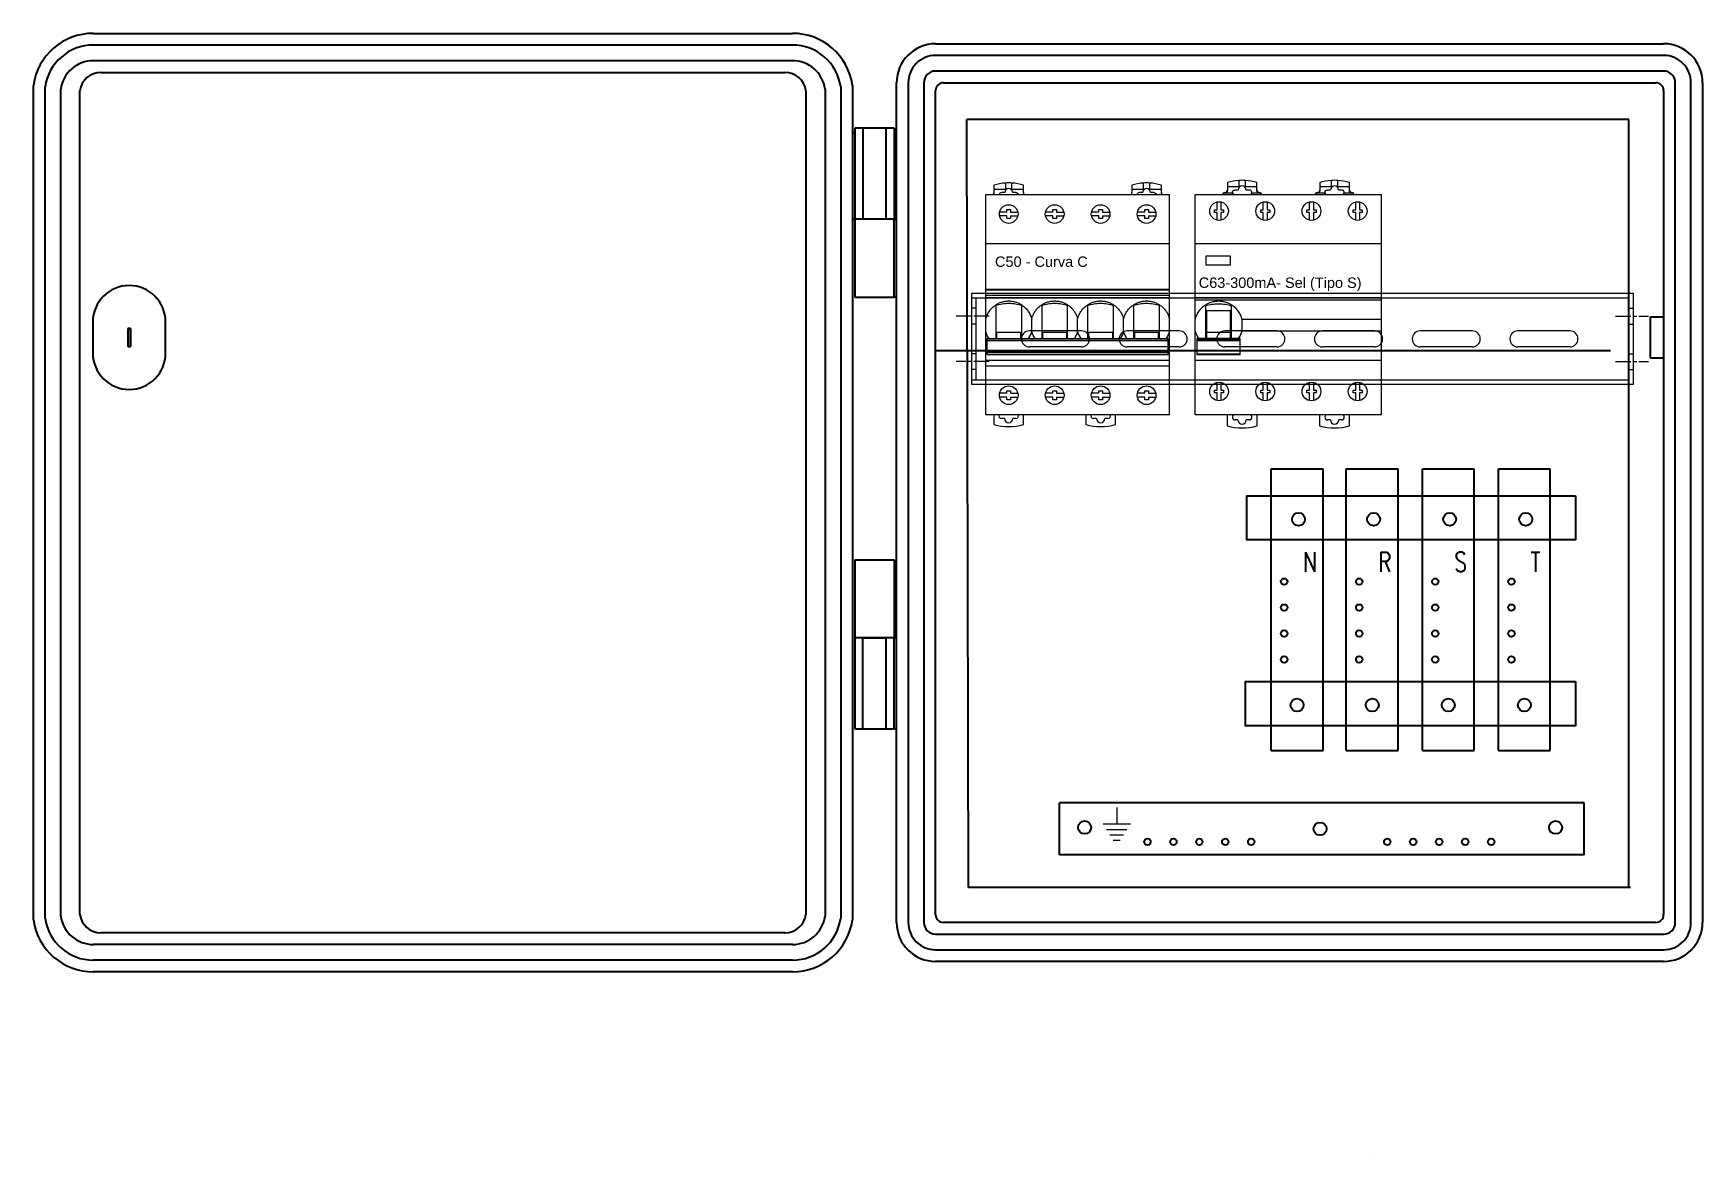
# Model space of a CAD drawing. Header units: millimetres. Extents: x 8199 to 54578, y -26210 to 18307.
# Drawn here: x 44685 to 45328, y -14954 to -14521 of the extents above; entities that cross this region are included whole.
import ezdxf

# ---------------------------------------------------------------- set-up
doc = ezdxf.new("R2010")
doc.units = ezdxf.units.MM
doc.header["$MEASUREMENT"] = 0
doc.linetypes.add('AM_ISO08W050x2', pattern=[9, 6, -0.75, 1.5, -0.75])
doc.linetypes.add('HIDDEN', pattern=[0.375, 0.25, -0.125])
for name, color, linetype, lineweight in [('Centros', 253, 'AM_ISO08W050x2', 15), ('ELECT-FUERZA-MOTRIZ', 170, 'Continuous', 20), ('Ocultas', 252, 'HIDDEN', 15), ('Perfil C1', 50, 'Continuous', 15), ('TEXTO', 1, 'Continuous', 30)]:
    doc.layers.add(name, color=color, linetype=linetype, lineweight=lineweight)
for name, color, linetype in [('DIBUJO', 4, 'Continuous'), ('ELECT - UNIFILAR - CONDUCTOR', 150, 'Continuous'), ('PDF_0', 7, 'Continuous')]:
    doc.layers.add(name, color=color, linetype=linetype)
doc.styles.add('Annotative', font='arial.ttf')
doc.styles.add('ROMANS', font='simplex.shx')

msp = doc.modelspace()

# ---------------------------------------------------------------- texts
at = {"layer": 'TEXTO', "color": 3, "linetype": 'Continuous', "style": 'ROMANS', "width": 0.75}
for s, p in [('N', (45174.03333, -14728.2145)), ('R', (45202.96872, -14728.2145)), ('S', (45232.27024, -14728.2145)), ('T', (45261.57159, -14728.2145))]:
    msp.add_text(s, height=7.5, dxfattribs=at).set_placement(p)

# ---------------------------------------------------------------- blocks, each defined once
blk = doc.blocks.new('A$C41F979FE')
at = {"layer": 'Centros'}
for p, q in [((12.78, 26.25), (0, 26.25)), ((253.95, 26.25), (266.73, 26.25)), ((12.78, 8.75), (0, 8.75)), ((253.95, 8.75), (266.73, 8.75))]:
    blk.add_line(p, q, dxfattribs=at)
at = {"layer": 'Ocultas'}
for p, q in [((259.12, 33.25), (5.87, 33.25)), ((7.62, 33.25), (7.62, 1.75)), ((259.12, 1.75), (259.12, 33.25)), ((7.62, 29.31), (5.87, 29.31)), ((259.12, 29.31), (260.87, 29.31)), ((7.62, 23.19), (5.87, 23.19)), ((259.12, 23.19), (260.87, 23.19)), ((7.62, 11.81), (5.87, 11.81)), ((259.12, 11.81), (260.87, 11.81)), ((7.62, 5.69), (5.87, 5.69)), ((5.87, 1.75), (259.12, 1.75)), ((259.12, 5.69), (260.87, 5.69))]:
    blk.add_line(p, q, dxfattribs=at)
at = {"layer": 'Perfil C1'}
for p, q in [((260.87, 35), (5.87, 35)), ((5.87, 35), (5.87, 0)), ((260.87, 0), (260.87, 35)), ((48.35, 20.56), (28.23, 20.56)), ((85.98, 20.56), (65.85, 20.56)), ((123.6, 20.56), (103.48, 20.56)), ((161.23, 20.56), (141.1, 20.56)), ((198.85, 20.56), (178.73, 20.56)), ((236.48, 20.56), (216.35, 20.56)), ((48.35, 14.44), (28.23, 14.44)), ((85.98, 14.44), (65.85, 14.44)), ((123.6, 14.44), (103.48, 14.44)), ((161.23, 14.44), (141.1, 14.44)), ((198.85, 14.44), (178.73, 14.44)), ((236.48, 14.44), (216.35, 14.44)), ((5.87, 0), (260.87, 0))]:
    blk.add_line(p, q, dxfattribs=at)
for centre, start, end in [((28.23, 17.5), 90, 270), ((48.35, 17.5), 270, 90), ((65.85, 17.5), 90, 270), ((85.98, 17.5), 270, 90), ((103.48, 17.5), 90, 270), ((123.6, 17.5), 270, 90), ((141.1, 17.5), 90, 270), ((161.23, 17.5), 270, 90), ((178.73, 17.5), 90, 270), ((198.85, 17.5), 270, 90), ((216.35, 17.5), 90, 270), ((236.48, 17.5), 270, 90)]:
    blk.add_arc(centre, 3.06, start, end, dxfattribs=at)
blk = doc.blocks.new('Puesta a tierra')
for p, q in [((0, 0), (0, -120)), ((-100, -120), (100, -120)), ((-75, -160), (75, -160)), ((-50, -200), (50, -200)), ((-25, -240), (25, -240))]:
    blk.add_line(p, q)
blk = doc.blocks.new('Termica 4P')
at = {"layer": 'ELECT-FUERZA-MOTRIZ', "color": 7, "linetype": 'Continuous'}
for p, q in [((0, -84.8), (0, 0)), ((0, 0), (70.8, 0)), ((3.15, 3.64), (3.15, 2)), ((3.15, 2), (3.15, 0.57)), ((7.6, 2), (3.15, 2)), ((7.3, 0.77), (6.1, 0.77)), ((7.6, 4.46), (7.6, 2)), ((10.1, 2), (10.1, 4.46)), ((14.55, 2), (10.1, 2)), ((11.6, 0.77), (10.4, 0.77)), ((14.55, 2), (14.55, 3.65)), ((14.55, 0.57), (14.55, 2)), ((56.25, 3.64), (56.25, 2)), ((56.25, 2), (56.25, 0.57)), ((60.7, 2), (56.25, 2)), ((60.4, 0.77), (59.2, 0.77)), ((60.7, 4.46), (60.7, 2)), ((63.2, 2), (63.2, 4.46)), ((67.65, 2), (63.2, 2)), ((64.7, 0.77), (63.5, 0.77)), ((67.65, 2), (67.65, 3.65)), ((67.65, 0.57), (67.65, 2)), ((70.8, -84.8), (70.8, 0)), ((8.15, -6.73), (8.15, -5.73)), ((8.15, -5.73), (9.55, -5.73)), ((9.55, -5.73), (9.55, -6.73)), ((25.85, -6.73), (25.85, -5.73)), ((25.85, -5.73), (27.25, -5.73)), ((27.25, -5.73), (27.25, -6.73)), ((43.55, -6.73), (43.55, -5.73)), ((43.55, -5.73), (44.95, -5.73)), ((44.95, -5.73), (44.95, -6.73)), ((61.25, -6.73), (61.25, -5.73)), ((61.25, -5.73), (62.65, -5.73)), ((62.65, -5.73), (62.65, -6.73)), ((8.15, -6.73), (5.33, -6.73)), ((8.15, -8.23), (5.33, -8.23)), ((8.15, -9.23), (8.15, -8.23)), ((9.55, -9.23), (8.15, -9.23)), ((9.55, -6.73), (12.37, -6.73)), ((9.55, -8.23), (9.55, -9.23)), ((9.55, -8.23), (12.37, -8.23)), ((25.85, -6.73), (23.03, -6.73)), ((25.85, -8.23), (23.03, -8.23)), ((25.85, -9.23), (25.85, -8.23)), ((27.25, -9.23), (25.85, -9.23)), ((27.25, -6.73), (30.07, -6.73)), ((27.25, -8.23), (27.25, -9.23)), ((27.25, -8.23), (30.07, -8.23)), ((43.55, -6.73), (40.73, -6.73)), ((43.55, -8.23), (40.73, -8.23)), ((43.55, -9.23), (43.55, -8.23)), ((44.95, -9.23), (43.55, -9.23)), ((44.95, -6.73), (47.77, -6.73)), ((44.95, -8.23), (44.95, -9.23)), ((44.95, -8.23), (47.77, -8.23)), ((61.25, -6.73), (58.43, -6.73)), ((61.25, -8.23), (58.43, -8.23)), ((61.25, -9.23), (61.25, -8.23)), ((62.65, -9.23), (61.25, -9.23)), ((62.65, -6.73), (65.47, -6.73)), ((62.65, -8.23), (62.65, -9.23)), ((62.65, -8.23), (65.47, -8.23)), ((0, -18.9), (70.8, -18.9)), ((0, -36.4), (70.8, -36.4)), ((70.8, -36.8), (0, -36.8)), ((70.8, -38.9), (0, -38.9)), ((0, -39.7), (70.8, -39.7)), ((3.85, -42.76), (3.85, -55.38)), ((13.85, -55.38), (13.85, -42.76)), ((21.55, -42.76), (21.55, -55.38)), ((31.55, -55.38), (31.55, -42.76)), ((39.25, -42.76), (39.25, -55.38)), ((49.25, -55.66), (49.25, -42.76)), ((56.95, -42.76), (56.95, -55.38)), ((66.95, -55.66), (66.95, -42.76)), ((17.7, -52.82), (17.7, -47.82)), ((35.4, -52.82), (35.4, -47.82)), ((53.1, -52.82), (53.1, -47.82)), ((0.55, -61.67), (0.55, -55.38)), ((0.55, -55.38), (70.25, -55.38)), ((70.25, -55.66), (0.55, -55.66)), ((0.55, -56.23), (70.25, -56.23)), ((4.2, -53.14), (4.2, -55.38)), ((13.5, -53.14), (4.2, -53.14)), ((13.5, -55.38), (13.5, -53.14)), ((21.9, -53.14), (21.9, -55.38)), ((31.2, -53.14), (21.9, -53.14)), ((31.2, -55.38), (31.2, -53.14)), ((48.9, -53.14), (39.6, -53.14)), ((39.6, -53.14), (39.6, -55.38)), ((48.9, -55.38), (48.9, -53.14)), ((66.6, -53.14), (57.3, -53.14)), ((57.3, -53.14), (57.3, -55.38)), ((66.6, -55.38), (66.6, -53.14)), ((70.25, -61.67), (70.25, -55.38)), ((70.8, -63.9), (0, -63.9)), ((70.25, -60.85), (0.55, -60.85)), ((0.55, -61.47), (70.25, -61.47)), ((0.55, -61.67), (70.25, -61.67)), ((0, -65.91), (70.8, -65.91)), ((8.15, -76.55), (5.33, -76.55)), ((8.15, -75.55), (9.55, -75.55)), ((8.15, -76.55), (8.15, -75.55)), ((9.55, -75.55), (9.55, -76.55)), ((9.55, -76.55), (12.37, -76.55)), ((25.85, -76.55), (23.03, -76.55)), ((25.85, -75.55), (27.25, -75.55)), ((25.85, -76.55), (25.85, -75.55)), ((27.25, -75.55), (27.25, -76.55)), ((27.25, -76.55), (30.07, -76.55)), ((43.55, -76.55), (40.73, -76.55)), ((43.55, -75.55), (44.95, -75.55)), ((43.55, -76.55), (43.55, -75.55)), ((44.95, -75.55), (44.95, -76.55)), ((44.95, -76.55), (47.77, -76.55)), ((61.25, -76.55), (58.43, -76.55)), ((61.25, -75.55), (62.65, -75.55)), ((61.25, -76.55), (61.25, -75.55)), ((62.65, -75.55), (62.65, -76.55)), ((62.65, -76.55), (65.47, -76.55)), ((8.15, -78.05), (5.33, -78.05)), ((8.15, -79.05), (8.15, -78.05)), ((9.55, -79.05), (8.15, -79.05)), ((9.55, -78.05), (12.37, -78.05)), ((9.55, -78.05), (9.55, -79.05)), ((25.85, -78.05), (23.03, -78.05)), ((25.85, -79.05), (25.85, -78.05)), ((27.25, -79.05), (25.85, -79.05)), ((27.25, -78.05), (30.07, -78.05)), ((27.25, -78.05), (27.25, -79.05)), ((43.55, -78.05), (40.73, -78.05)), ((43.55, -79.05), (43.55, -78.05)), ((44.95, -79.05), (43.55, -79.05)), ((44.95, -78.05), (47.77, -78.05)), ((44.95, -78.05), (44.95, -79.05)), ((61.25, -78.05), (58.43, -78.05)), ((61.25, -79.05), (61.25, -78.05)), ((62.65, -79.05), (61.25, -79.05)), ((62.65, -78.05), (65.47, -78.05)), ((62.65, -78.05), (62.65, -79.05)), ((70.8, -84.8), (0, -84.8)), ((3.1, -84.8), (3.1, -88.64)), ((7.25, -86.3), (6.1, -86.3)), ((11.6, -86.3), (10.45, -86.3)), ((14.6, -88.64), (14.6, -84.8)), ((38.5, -84.8), (38.5, -88.64)), ((42.65, -86.3), (41.5, -86.3)), ((47, -86.3), (45.85, -86.3)), ((50, -88.64), (50, -84.8))]:
    blk.add_line(p, q, dxfattribs=at)
blk.add_lwpolyline([(1.31, -55.38), (0.58, -54.39), (0, -52.82)], dxfattribs=at)
for centre in [(8.85, -7.48), (26.55, -7.48), (44.25, -7.48), (61.95, -7.48), (8.85, -77.3), (26.55, -77.3), (44.25, -77.3), (61.95, -77.3)]:
    blk.add_circle(centre, 3.6, dxfattribs=at)
for centre, radius, start, end in [((2.15, 0.79), 0.997, 308.5162, 347.0951), ((2.15, 0.57), 1, 325.14153, 0.05061), ((2.15, 0.79), 0.998, 347.12639, 359.98479), ((8.87, -14.85), 19.35, 93.76682, 107.19779), ((6.1, -0.23), 1, 90.05573, 166.52609), ((8.87, -14.85), 19.35, 86.35908, 93.76682), ((8.87, -14.85), 19.35, 72.93368, 86.35908), ((15.55, 0.79), 0.997, 180.01506, 192.9369), ((15.55, 0.57), 1, 179.94939, 214.85852), ((15.55, 0.79), 0.997, 192.96811, 231.48374), ((55.25, 0.79), 0.997, 308.5162, 347.0951), ((55.25, 0.57), 1, 325.14153, 0.05061), ((55.25, 0.79), 0.998, 347.12639, 359.98479), ((61.97, -14.85), 19.35, 93.76682, 107.19779), ((59.2, -0.23), 1, 90.05573, 166.52609), ((61.97, -14.85), 19.35, 86.35908, 93.76682), ((61.97, -14.85), 19.35, 72.93368, 86.35908), ((68.65, 0.79), 0.997, 180.01506, 192.9369), ((68.65, 0.57), 1, 179.94939, 214.85852), ((68.65, 0.79), 0.997, 192.96811, 231.48374), ((8.68, -50.35), 9.35, 326.89593, 344.66221), ((26.71, -50.35), 9.35, 195.33527, 212.97885), ((26.38, -50.35), 9.35, 327.38417, 344.66236), ((44.41, -50.35), 9.35, 195.33523, 213.10612), ((44.09, -50.35), 9.35, 326.891, 344.66462), ((62.11, -50.35), 9.35, 195.33534, 213.10554), ((61.79, -50.35), 9.35, 326.89196, 344.66454), ((8.85, -67.4), 22, 254.84901, 285.15099), ((6.1, -85.3), 1, 149.99621, 270), ((8.85, -86.3), 1.6, 180, 0), ((11.6, -85.3), 1, 270, 30.0036), ((44.25, -67.4), 22, 254.84901, 285.15099), ((41.5, -85.3), 1, 149.99621, 270), ((44.25, -86.3), 1.6, 180, 0), ((47, -85.3), 1, 270, 30.0036)]:
    blk.add_arc(centre, radius, start, end, dxfattribs=at)
for centre in [(8.85, 0.77), (61.95, 0.77)]:
    blk.add_ellipse(centre, major_axis=(0, 1.55), ratio=0.997493, start_param=-1.570796, end_param=1.570796, dxfattribs=at)
for points, knots in [([(11.6, 0.77), (11.66, 0.77), (11.77, 0.76), (11.93, 0.72), (12.08, 0.65), (12.22, 0.56), (12.34, 0.44), (12.45, 0.31), (12.52, 0.16), (12.56, 0.05), (12.57, 0)], [0, 0, 0, 0, 0.124961, 0.249971, 0.374922, 0.49992, 0.624966, 0.750011, 0.875009, 1, 1, 1, 1]), ([(64.7, 0.77), (64.76, 0.77), (64.87, 0.76), (65.03, 0.72), (65.18, 0.65), (65.32, 0.56), (65.44, 0.44), (65.55, 0.31), (65.62, 0.16), (65.66, 0.05), (65.67, 0)], [0, 0, 0, 0, 0.124961, 0.249971, 0.374922, 0.49992, 0.624966, 0.750011, 0.875009, 1, 1, 1, 1]), ([(0, -47.82), (0.14, -47.3), (0.53, -46.27), (1.35, -44.84), (2.42, -43.59), (3.27, -42.89), (3.72, -42.58)], [0, 0, 0, 0, 0.249916, 0.499909, 0.749951, 1, 1, 1, 1]), ([(3.72, -42.58), (4.09, -42.32), (4.68, -41.98), (5.52, -41.61), (6.16, -41.38), (6.82, -41.2), (7.71, -41.03), (8.4, -40.98), (8.85, -40.98)], [0, 0, 0, 0, 0.249926, 0.374969, 0.500011, 0.625051, 0.750091, 1, 1, 1, 1]), ([(8.85, -41.99), (7.99, -41.99), (6.3, -42.12), (4.64, -42.5), (3.85, -42.76)], [0, 0, 0, 0, 0.509146, 1, 1, 1, 1]), ([(8.85, -40.98), (9.3, -40.98), (10.21, -41.05), (11.54, -41.36), (12.81, -41.86), (13.6, -42.32), (13.98, -42.57)], [0, 0, 0, 0, 0.249992, 0.499979, 0.749982, 1, 1, 1, 1]), ([(13.85, -42.76), (13.06, -42.5), (11.4, -42.12), (9.71, -41.99), (8.85, -41.99)], [0, 0, 0, 0, 0.490854, 1, 1, 1, 1]), ([(13.98, -42.57), (14.43, -42.88), (15.28, -43.58), (16.34, -44.84), (17.17, -46.26), (17.56, -47.3), (17.7, -47.82)], [0, 0, 0, 0, 0.250039, 0.50008, 0.750081, 1, 1, 1, 1]), ([(17.7, -47.82), (17.83, -47.34), (18.17, -46.4), (18.9, -45.08), (19.83, -43.89), (20.94, -42.87), (22.21, -42.05), (23.59, -41.44), (25.05, -41.07), (26.05, -40.98), (26.55, -40.98)], [0, 0, 0, 0, 0.124855, 0.249804, 0.374788, 0.499813, 0.624855, 0.749898, 0.874958, 1, 1, 1, 1]), ([(26.55, -41.99), (25.69, -41.99), (24, -42.12), (22.34, -42.5), (21.55, -42.76)], [0, 0, 0, 0, 0.509146, 1, 1, 1, 1]), ([(26.55, -40.98), (27.05, -40.98), (28.05, -41.07), (29.51, -41.44), (30.89, -42.05), (32.16, -42.87), (33.27, -43.89), (34.2, -45.08), (34.93, -46.4), (35.27, -47.34), (35.4, -47.82)], [0, 0, 0, 0, 0.125051, 0.250109, 0.375142, 0.500187, 0.625217, 0.750204, 0.875151, 1, 1, 1, 1]), ([(31.55, -42.76), (30.76, -42.5), (29.1, -42.12), (27.41, -41.99), (26.55, -41.99)], [0, 0, 0, 0, 0.490854, 1, 1, 1, 1]), ([(35.4, -47.82), (35.53, -47.34), (35.87, -46.4), (36.6, -45.08), (37.53, -43.89), (38.64, -42.87), (39.91, -42.05), (41.29, -41.44), (42.75, -41.07), (43.75, -40.98), (44.25, -40.98)], [0, 0, 0, 0, 0.124859, 0.249812, 0.374795, 0.499819, 0.624859, 0.7499, 0.874958, 1, 1, 1, 1]), ([(44.25, -41.99), (43.39, -41.99), (41.7, -42.12), (40.04, -42.5), (39.25, -42.76)], [0, 0, 0, 0, 0.509148, 1, 1, 1, 1]), ([(44.25, -40.98), (44.75, -40.98), (45.75, -41.07), (47.21, -41.44), (48.59, -42.05), (49.86, -42.87), (50.97, -43.89), (51.9, -45.08), (52.63, -46.4), (52.97, -47.34), (53.1, -47.82)], [0, 0, 0, 0, 0.125044, 0.250095, 0.375129, 0.500174, 0.625207, 0.750197, 0.875148, 1, 1, 1, 1]), ([(49.25, -42.76), (48.46, -42.5), (46.8, -42.12), (45.11, -41.99), (44.25, -41.99)], [0, 0, 0, 0, 0.490893, 1, 1, 1, 1]), ([(53.1, -47.82), (53.23, -47.34), (53.57, -46.4), (54.3, -45.08), (55.23, -43.89), (56.34, -42.87), (57.61, -42.05), (58.99, -41.44), (60.45, -41.07), (61.45, -40.98), (61.95, -40.98)], [0, 0, 0, 0, 0.124859, 0.24981, 0.374794, 0.499818, 0.624858, 0.749899, 0.874958, 1, 1, 1, 1]), ([(61.95, -41.99), (61.09, -41.99), (59.4, -42.12), (57.74, -42.5), (56.95, -42.76)], [0, 0, 0, 0, 0.509148, 1, 1, 1, 1]), ([(61.95, -40.98), (62.45, -40.98), (63.45, -41.07), (64.91, -41.44), (66.29, -42.05), (67.56, -42.87), (68.67, -43.89), (69.6, -45.08), (70.33, -46.4), (70.67, -47.34), (70.8, -47.82)], [0, 0, 0, 0, 0.125044, 0.250096, 0.37513, 0.500175, 0.625207, 0.750196, 0.875147, 1, 1, 1, 1]), ([(66.95, -42.76), (66.16, -42.5), (64.5, -42.12), (62.81, -41.99), (61.95, -41.99)], [0, 0, 0, 0, 0.490893, 1, 1, 1, 1])]:
    blk.add_open_spline(points, degree=3, knots=knots, dxfattribs=at)
at = {"layer": 'ELECT-FUERZA-MOTRIZ', "style": 'Annotative'}
blk.add_attdef('TERMICA', (3.57, -27.84), '', height=4, dxfattribs=at)
blk = doc.blocks.new('Disyunto Diferencial 4P')
at = {"layer": 'ELECT-FUERZA-MOTRIZ', "color": 0, "linetype": 'Continuous'}
for p, q in [((0, -84.8), (0, 0)), ((0, 0), (71.7, 0)), ((14.33, 0.54), (11.13, 0.54)), ((11.35, 0.57), (11.35, 0.8)), ((12.35, 4.64), (12.35, 3)), ((12.35, 3), (12.35, 1.57)), ((16.8, 3), (12.35, 3)), ((14.3, 0.77), (14.3, 0.77)), ((16.5, 1.77), (15.3, 1.77)), ((16.8, 5.46), (16.8, 3)), ((19.3, 3), (19.3, 5.47)), ((23.75, 3), (19.3, 3)), ((20.8, 1.77), (19.6, 1.77)), ((24.97, 0.54), (21.77, 0.54)), ((21.8, 0.77), (21.8, 0.77)), ((23.75, 3), (23.75, 4.65)), ((23.75, 1.57), (23.75, 3)), ((24.75, 0.57), (24.75, 0.8)), ((49.93, 0.54), (46.73, 0.54)), ((46.95, 0.57), (46.95, 0.8)), ((47.95, 4.64), (47.95, 3)), ((47.95, 3), (47.95, 1.57)), ((52.4, 3), (47.95, 3)), ((49.9, 0.77), (49.9, 0.77)), ((52.1, 1.77), (50.9, 1.77)), ((52.4, 5.46), (52.4, 3)), ((54.9, 3), (54.9, 5.47)), ((59.35, 3), (54.9, 3)), ((56.4, 1.77), (55.2, 1.77)), ((60.57, 0.54), (57.37, 0.54)), ((57.4, 0.77), (57.4, 0.77)), ((59.35, 3), (59.35, 4.65)), ((59.35, 1.57), (59.35, 3)), ((60.35, 0.57), (60.35, 0.8)), ((71.7, -84.8), (71.7, 0)), ((7.4, -6.84), (7.4, -5.85)), ((7.4, -5.85), (8.4, -5.85)), ((8.4, -5.85), (8.4, -2.82)), ((9.9, -2.82), (9.9, -5.85)), ((9.9, -5.85), (10.9, -5.85)), ((10.9, -5.85), (10.9, -6.84)), ((25.2, -6.84), (25.2, -5.85)), ((25.2, -5.85), (26.2, -5.85)), ((26.2, -5.85), (26.2, -2.82)), ((27.7, -2.82), (27.7, -5.85)), ((27.7, -5.85), (28.7, -5.85)), ((28.7, -5.85), (28.7, -6.84)), ((43, -6.84), (43, -5.85)), ((43, -5.85), (44, -5.85)), ((44, -5.85), (44, -2.82)), ((45.5, -2.82), (45.5, -5.85)), ((45.5, -5.85), (46.5, -5.85)), ((46.5, -5.85), (46.5, -6.84)), ((60.8, -6.84), (60.8, -5.85)), ((60.8, -5.85), (61.8, -5.85)), ((61.8, -5.85), (61.8, -2.82)), ((63.3, -2.82), (63.3, -5.85)), ((63.3, -5.85), (64.3, -5.85)), ((64.3, -5.85), (64.3, -6.84)), ((8.4, -6.84), (7.4, -6.84)), ((8.4, -9.87), (8.4, -6.84)), ((9.9, -6.84), (9.9, -9.87)), ((10.9, -6.84), (9.9, -6.84)), ((26.2, -6.84), (25.2, -6.84)), ((26.2, -9.87), (26.2, -6.84)), ((27.7, -6.84), (27.7, -9.87)), ((28.7, -6.84), (27.7, -6.84)), ((44, -6.84), (43, -6.84)), ((44, -9.87), (44, -6.84)), ((45.5, -6.84), (45.5, -9.87)), ((46.5, -6.84), (45.5, -6.84)), ((61.8, -6.84), (60.8, -6.84)), ((61.8, -9.87), (61.8, -6.84)), ((63.3, -6.84), (63.3, -9.87)), ((64.3, -6.84), (63.3, -6.84)), ((0, -18.9), (71.7, -18.9)), ((4.2, -27.14), (4.2, -23.64)), ((4.2, -23.64), (13.5, -23.64)), ((13.5, -23.64), (13.5, -27.14)), ((13.5, -27.14), (4.2, -27.14)), ((71.7, -39.78), (0, -39.78)), ((0, -40.6), (71.7, -40.6)), ((3.95, -42.96), (3.95, -55.39)), ((4.3, -44.67), (4.3, -55.39)), ((4.3, -44.67), (13.6, -44.67)), ((13.6, -55.39), (13.6, -44.67)), ((13.95, -55.39), (13.95, -42.96)), ((17.9, -48.09), (17.9, -52.6)), ((71.7, -48.09), (17.9, -48.09)), ((0.65, -55.39), (0.65, -61.68)), ((17.25, -55.39), (0.65, -55.39)), ((0.65, -55.67), (17.25, -55.67)), ((0.65, -56.24), (17.25, -56.24)), ((13.6, -53.16), (4.3, -53.16)), ((17.25, -61.68), (17.25, -55.39)), ((71.7, -52.6), (17.9, -52.6)), ((71.7, -63.9), (0, -63.9)), ((0.65, -61.32), (17.25, -61.32)), ((17.25, -61.68), (0.65, -61.68)), ((7.4, -75.36), (8.4, -75.36)), ((7.4, -76.35), (7.4, -75.36)), ((8.4, -76.35), (7.4, -76.35)), ((8.4, -75.36), (8.4, -72.33)), ((8.4, -79.38), (8.4, -76.35)), ((9.9, -72.33), (9.9, -75.36)), ((9.9, -75.36), (10.9, -75.36)), ((10.9, -76.35), (9.9, -76.35)), ((9.9, -76.35), (9.9, -79.38)), ((10.9, -75.36), (10.9, -76.35)), ((25.2, -75.36), (26.2, -75.36)), ((25.2, -76.35), (25.2, -75.36)), ((26.2, -76.35), (25.2, -76.35)), ((26.2, -75.36), (26.2, -72.33)), ((26.2, -79.38), (26.2, -76.35)), ((27.7, -72.33), (27.7, -75.36)), ((27.7, -75.36), (28.7, -75.36)), ((28.7, -76.35), (27.7, -76.35)), ((27.7, -76.35), (27.7, -79.38)), ((28.7, -75.36), (28.7, -76.35)), ((43, -75.36), (44, -75.36)), ((43, -76.35), (43, -75.36)), ((44, -76.35), (43, -76.35)), ((44, -75.36), (44, -72.33)), ((44, -79.38), (44, -76.35)), ((45.5, -72.33), (45.5, -75.36)), ((45.5, -75.36), (46.5, -75.36)), ((46.5, -76.35), (45.5, -76.35)), ((45.5, -76.35), (45.5, -79.38)), ((46.5, -75.36), (46.5, -76.35)), ((60.8, -75.36), (61.8, -75.36)), ((60.8, -76.35), (60.8, -75.36)), ((61.8, -76.35), (60.8, -76.35)), ((61.8, -75.36), (61.8, -72.33)), ((61.8, -79.38), (61.8, -76.35)), ((63.3, -72.33), (63.3, -75.36)), ((63.3, -75.36), (64.3, -75.36)), ((64.3, -76.35), (63.3, -76.35)), ((63.3, -76.35), (63.3, -79.38)), ((64.3, -75.36), (64.3, -76.35)), ((71.7, -84.8), (0, -84.8)), ((12.3, -84.8), (12.3, -89.14)), ((16.45, -86.8), (15.3, -86.8)), ((20.8, -86.8), (19.65, -86.8)), ((23.8, -89.14), (23.8, -84.8)), ((47.9, -84.8), (47.9, -89.14)), ((52.05, -86.8), (50.9, -86.8)), ((56.4, -86.8), (55.25, -86.8)), ((59.4, -89.14), (59.4, -84.8))]:
    blk.add_line(p, q, dxfattribs=at)
blk.add_lwpolyline([(17.9, -52.6), (17.33, -54.25), (16.52, -55.39)], dxfattribs=at)
for centre in [(9.15, -6.34), (26.95, -6.34), (44.75, -6.34), (62.55, -6.34), (9.15, -75.86), (26.95, -75.86), (44.75, -75.86), (62.55, -75.86)]:
    blk.add_circle(centre, 3.6, dxfattribs=at)
for centre, radius, start, end in [((11.35, 0), 0.799, 89.9232, 179.92104), ((11.35, -0.23), 0.799, 105.71907, 162.57969), ((11.35, -0.23), 0.798, 89.9978, 105.82743), ((11.35, 1.8), 0.999, 269.9454, 347.04143), ((11.35, 1.8), 0.997, 347.11628, 359.98789), ((18.07, -13.84), 19.35, 93.76682, 107.19779), ((15.31, 0.77), 1.01, 180.03248, 193.26319), ((15.3, 1), 0.997, 186.59912, 192.93656), ((15.3, 1), 0.999, 193.01476, 270.05451), ((15.3, 0.77), 0.997, 193.35247, 232.1475), ((18.07, -13.85), 19.35, 86.35908, 93.76682), ((18.07, -13.84), 19.35, 72.93368, 86.35908), ((20.8, 1), 0.999, 269.94549, 346.98524), ((20.8, 0.77), 0.997, 307.85247, 346.64751), ((20.8, 1), 0.997, 347.06332, 353.33183), ((20.79, 0.77), 1.01, 346.73797, 359.96783), ((24.75, 1.8), 0.997, 180.012, 192.94003), ((24.75, 1.8), 0.999, 193.01476, 270.0545), ((24.75, 0), 0.799, 0.07896, 90.0768), ((24.75, -0.23), 0.798, 74.17174, 90.00301), ((24.75, -0.23), 0.799, 17.42022, 74.28095), ((46.95, 0), 0.799, 89.9232, 179.92104), ((46.95, -0.23), 0.799, 105.71907, 162.57969), ((46.95, -0.23), 0.798, 89.9978, 105.82743), ((46.95, 1.8), 0.999, 269.9454, 347.04143), ((46.95, 1.8), 0.997, 347.11628, 359.98789), ((53.67, -13.84), 19.35, 93.76682, 107.19779), ((50.91, 0.77), 1.01, 180.03248, 193.26319), ((50.9, 1), 0.997, 186.59912, 192.93656), ((50.9, 1), 0.999, 193.01476, 270.05451), ((50.9, 0.77), 0.997, 193.35247, 232.1475), ((53.67, -13.85), 19.35, 86.35908, 93.76682), ((53.67, -13.84), 19.35, 72.93368, 86.35908), ((56.4, 1), 0.999, 269.94549, 346.98524), ((56.4, 0.77), 0.997, 307.85247, 346.64751), ((56.4, 1), 0.997, 347.06332, 353.33183), ((56.39, 0.77), 1.01, 346.73797, 359.96783), ((60.35, 1.8), 0.997, 180.012, 192.94003), ((60.35, 1.8), 0.999, 193.01476, 270.0545), ((60.35, 0), 0.799, 0.07896, 90.0768), ((60.35, -0.23), 0.798, 74.17174, 90.00301), ((60.35, -0.23), 0.799, 17.42022, 74.28095), ((9.12, -50.37), 9.39, 193.74642, 212.5243), ((9.06, -50.4), 9.32, 212.54497, 214.56181), ((18.05, -67.9), 22, 254.84901, 285.15099), ((15.3, -85.8), 1, 90, 270), ((18.05, -86.8), 1.6, 180, 0), ((20.8, -85.8), 1, 270, 90), ((53.65, -67.9), 22, 254.84901, 285.15099), ((50.9, -85.8), 1, 90, 270), ((53.65, -86.8), 1.6, 180, 0), ((56.4, -85.8), 1, 270, 90)]:
    blk.add_arc(centre, radius, start, end, dxfattribs=at)
for centre in [(18.05, 1.77), (53.65, 1.77)]:
    blk.add_ellipse(centre, major_axis=(0, 1.55), ratio=0.997493, start_param=-1.570796, end_param=1.570796, dxfattribs=at)
for points, knots in [([(12.35, 1.57), (12.35, 1.51), (12.34, 1.37), (12.28, 1.18), (12.19, 1.01), (12.06, 0.86), (11.91, 0.73), (11.74, 0.64), (11.55, 0.58), (11.42, 0.57), (11.35, 0.57)], [0, 0, 0, 0, 0.124989, 0.250006, 0.374999, 0.500006, 0.625011, 0.750004, 0.875016, 1, 1, 1, 1]), ([(14.3, 0.77), (14.3, 0.83), (14.31, 0.97), (14.37, 1.15), (14.46, 1.33), (14.59, 1.48), (14.74, 1.61), (14.91, 1.7), (15.1, 1.76), (15.23, 1.77), (15.3, 1.77)], [0, 0, 0, 0, 0.124987, 0.250005, 0.374997, 0.500002, 0.625006, 0.749999, 0.875014, 1, 1, 1, 1]), ([(21.8, 0.77), (21.8, 0.83), (21.79, 0.97), (21.73, 1.15), (21.64, 1.33), (21.51, 1.48), (21.36, 1.61), (21.19, 1.7), (21, 1.76), (20.87, 1.77), (20.8, 1.77)], [0, 0, 0, 0, 0.124994, 0.250027, 0.37502, 0.500043, 0.625039, 0.750004, 0.875015, 1, 1, 1, 1]), ([(24.75, 0.57), (24.68, 0.57), (24.55, 0.58), (24.36, 0.64), (24.19, 0.73), (24.04, 0.86), (23.91, 1.01), (23.82, 1.18), (23.76, 1.37), (23.75, 1.51), (23.75, 1.57)], [0, 0, 0, 0, 0.124988, 0.250005, 0.374998, 0.500004, 0.625009, 0.750002, 0.875014, 1, 1, 1, 1]), ([(47.95, 1.57), (47.95, 1.51), (47.94, 1.37), (47.88, 1.18), (47.79, 1.01), (47.66, 0.86), (47.51, 0.73), (47.34, 0.64), (47.15, 0.58), (47.02, 0.57), (46.95, 0.57)], [0, 0, 0, 0, 0.124989, 0.250006, 0.374999, 0.500006, 0.625011, 0.750004, 0.875016, 1, 1, 1, 1]), ([(49.9, 0.77), (49.9, 0.83), (49.91, 0.97), (49.97, 1.15), (50.06, 1.33), (50.19, 1.48), (50.34, 1.61), (50.51, 1.7), (50.7, 1.76), (50.83, 1.77), (50.9, 1.77)], [0, 0, 0, 0, 0.124987, 0.250005, 0.374997, 0.500002, 0.625006, 0.749999, 0.875014, 1, 1, 1, 1]), ([(57.4, 0.77), (57.4, 0.83), (57.39, 0.97), (57.33, 1.15), (57.24, 1.33), (57.11, 1.48), (56.96, 1.61), (56.79, 1.7), (56.6, 1.76), (56.47, 1.77), (56.4, 1.77)], [0, 0, 0, 0, 0.124994, 0.250027, 0.37502, 0.500043, 0.625039, 0.750004, 0.875015, 1, 1, 1, 1]), ([(60.35, 0.57), (60.28, 0.57), (60.15, 0.58), (59.96, 0.64), (59.79, 0.73), (59.64, 0.86), (59.51, 1.01), (59.42, 1.18), (59.36, 1.37), (59.35, 1.51), (59.35, 1.57)], [0, 0, 0, 0, 0.124988, 0.250005, 0.374998, 0.500004, 0.625009, 0.750002, 0.875014, 1, 1, 1, 1]), ([(0, -48.09), (0.13, -47.54), (0.5, -46.48), (1.31, -45), (2.38, -43.69), (3.24, -42.96), (3.7, -42.64)], [0, 0, 0, 0, 0.249797, 0.499776, 0.749848, 1, 1, 1, 1]), ([(3.7, -42.64), (4.08, -42.37), (4.88, -41.89), (6.18, -41.36), (7.55, -41.04), (8.48, -40.97), (8.95, -40.97)], [0, 0, 0, 0, 0.249994, 0.499959, 0.750009, 1, 1, 1, 1]), ([(8.95, -40.97), (9.42, -40.97), (10.35, -41.04), (11.72, -41.36), (13.02, -41.89), (13.82, -42.37), (14.2, -42.64)], [0, 0, 0, 0, 0.24999, 0.500046, 0.750014, 1, 1, 1, 1]), ([(14.2, -42.64), (14.66, -42.96), (15.52, -43.69), (16.59, -45), (17.4, -46.48), (17.77, -47.54), (17.9, -48.09)], [0, 0, 0, 0, 0.250146, 0.500221, 0.750203, 1, 1, 1, 1])]:
    blk.add_open_spline(points, degree=3, knots=knots, dxfattribs=at)
for points in [[(8.95, -42.2), (7.22, -42.2), (5.48, -42.47), (3.95, -42.96)], [(13.95, -42.96), (12.42, -42.47), (10.68, -42.2), (8.95, -42.2)]]:
    blk.add_open_spline(points, degree=3, dxfattribs=at)
at = {"layer": 'ELECT-FUERZA-MOTRIZ', "style": 'Annotative'}
blk.add_attdef('TIPO', (1.32, -35.94), '', height=4, dxfattribs=at)

# ---------------------------------------------------------------- linework, layer by layer
at = {"color": 26, "ltscale": 0.2}
for centre, radius in [((45172.24263, -14708.02535), 2.5), ((45201.17802, -14708.02535), 2.5), ((45230.47954, -14708.02535), 2.5), ((45259.78089, -14708.02535), 2.5), ((45166.70753, -14732.04763), 1.25), ((45195.64292, -14732.04763), 1.25), ((45224.94444, -14732.04763), 1.25), ((45254.24579, -14732.04763), 1.25), ((45166.70753, -14742.04763), 1.25), ((45195.64292, -14742.04763), 1.25), ((45224.94444, -14742.04763), 1.25), ((45254.24579, -14742.04763), 1.25), ((45166.70753, -14752.04763), 1.25), ((45195.64292, -14752.04763), 1.25), ((45224.94444, -14752.04763), 1.25), ((45254.24579, -14752.04763), 1.25), ((45166.70753, -14762.04763), 1.25), ((45195.64292, -14762.04763), 1.25), ((45224.94444, -14762.04763), 1.25), ((45254.24579, -14762.04763), 1.25), ((45171.70753, -14779.58943), 2.5), ((45171.70753, -14779.58943), 2.5), ((45200.64292, -14779.58943), 2.5), ((45200.64292, -14779.58943), 2.5), ((45229.94444, -14779.58943), 2.5), ((45229.94444, -14779.58943), 2.5), ((45259.24579, -14779.58943), 2.5), ((45259.24579, -14779.58943), 2.5), ((45089.84802, -14826.75627), 2.5), ((45180.54988, -14827.29137), 2.5), ((45271.25173, -14826.75627), 2.5), ((45114.04303, -14832.29137), 1.25), ((45124.04303, -14832.29137), 1.25), ((45134.04303, -14832.29137), 1.25), ((45144.04303, -14832.29137), 1.25), ((45154.04303, -14832.29137), 1.25), ((45206.44028, -14832.29137), 1.25), ((45216.44028, -14832.29137), 1.25), ((45226.44028, -14832.29137), 1.25), ((45236.44028, -14832.29137), 1.25), ((45246.44028, -14832.29137), 1.25)]:
    msp.add_circle(centre, radius, dxfattribs=at)
at = {"layer": 'DIBUJO', "color": 34}
for p, q in [((45161.70753, -14797.05969), (45161.70753, -14688.55448)), ((45161.70753, -14688.55448), (45181.70753, -14688.55448)), ((45161.70753, -14797.05969), (45161.70753, -14688.55448)), ((45161.70753, -14688.55448), (45181.70753, -14688.55448)), ((45181.70753, -14797.05969), (45181.70753, -14688.55448)), ((45190.64292, -14797.05969), (45190.64292, -14688.55448)), ((45190.64292, -14688.55448), (45210.64292, -14688.55448)), ((45210.64292, -14797.05969), (45210.64292, -14688.55448)), ((45219.94444, -14797.05969), (45219.94444, -14688.55448)), ((45219.94444, -14688.55448), (45239.94444, -14688.55448)), ((45239.94444, -14797.05969), (45239.94444, -14688.55448)), ((45249.24579, -14797.05969), (45249.24579, -14688.55448)), ((45249.24579, -14688.55448), (45269.24579, -14688.55448)), ((45269.24579, -14797.05969), (45269.24579, -14688.55448)), ((45161.70753, -14797.05969), (45181.70753, -14797.05969)), ((45190.64292, -14797.05969), (45210.64292, -14797.05969)), ((45219.94444, -14797.05969), (45239.94444, -14797.05969)), ((45249.24579, -14797.05969), (45269.24579, -14797.05969)), ((45080.15134, -14837.29137), (45080.15134, -14817.29137)), ((45282.27125, -14817.29137), (45080.15134, -14817.29137)), ((45080.15134, -14837.29137), (45080.15134, -14817.29137)), ((45282.27125, -14837.29137), (45282.27125, -14817.29137)), ((45282.27125, -14837.29137), (45080.15134, -14837.29137)), ((45282.27125, -14837.29137), (45080.15134, -14837.29137))]:
    msp.add_line(p, q, dxfattribs=at)
at = {"layer": 'DIBUJO', "ltscale": 6e-05}
for points in [[(45279.00516, -14699.0155), (45279.00516, -14715.99073), (45152.31084, -14715.99073), (45152.31084, -14699.0155)], [(45279.00516, -14770.57959), (45279.00516, -14787.55482), (45151.77574, -14787.55482), (45151.77574, -14770.57959)]]:
    msp.add_lwpolyline(points, close=True, dxfattribs=at)
at = {"layer": 'ELECT - UNIFILAR - CONDUCTOR'}
msp.add_line((45032.45782, -14642.99585), (45292.45782, -14642.99585), dxfattribs=at)
at = {"layer": 'PDF_0', "lineweight": 25}
for p, q in [((44707.96615, -14520.81389), (44977.37495, -14520.81389)), ((44977.40262, -14525.32067), (44707.93824, -14525.32067)), ((45312.91105, -14529.32678), (45032.4303, -14529.32678)), ((45032.45791, -14524.82006), (45312.88307, -14524.82006)), ((44977.40262, -14531.32989), (44707.93824, -14531.32989)), ((44710.97104, -14535.83661), (44974.36994, -14535.83673)), ((45312.91105, -14535.336), (45032.4303, -14535.336)), ((44684.93147, -14862.36261), (44684.9317, -14540.84443)), ((44689.43817, -14861.73592), (44689.43817, -14541.46998)), ((44695.4474, -14860.90181), (44695.4474, -14542.30458)), ((44702.81304, -14860.27565), (44702.81304, -14542.93025)), ((44982.528, -14542.93025), (44982.52805, -14860.27612)), ((44989.89364, -14542.30458), (44989.89364, -14860.90181)), ((44995.90286, -14541.46998), (44995.90286, -14861.73592)), ((45000.40934, -14540.84431), (45000.40934, -14862.36232)), ((45017.43521, -14863.39305), (45017.4353, -14539.84266)), ((45021.94221, -14539.81493), (45021.94221, -14863.3917)), ((45027.95143, -14539.81493), (45027.95143, -14863.39179)), ((45032.45791, -14860.35909), (45032.45773, -14542.8473)), ((45035.46285, -14539.84278), (45309.87837, -14539.84278)), ((45312.88332, -14542.84736), (45312.88332, -14860.35891)), ((45317.38974, -14863.39275), (45317.38974, -14539.81493)), ((45323.39896, -14863.39194), (45323.39896, -14539.81493)), ((45327.90604, -14539.84278), (45327.90604, -14863.36337)), ((45000.40934, -14559.08905), (45000.40934, -14592.42214)), ((45001.41117, -14559.08905), (45000.40946, -14559.08905)), ((45016.43378, -14557.36923), (45001.41117, -14557.36923)), ((45001.41117, -14557.36923), (45001.41117, -14592.42238)), ((45004.41551, -14557.36923), (45004.41551, -14592.42238)), ((45013.42901, -14592.42238), (45013.42901, -14557.36923)), ((45016.43396, -14557.36923), (45016.43396, -14592.42238)), ((45000.40934, -14592.42238), (45001.41105, -14592.42238)), ((45001.41117, -14592.42238), (45001.41117, -14622.46759)), ((45016.43396, -14592.42238), (45001.41135, -14592.42238)), ((45016.43396, -14592.42238), (45017.43506, -14592.42238)), ((45016.43396, -14622.46789), (45016.43396, -14592.42268)), ((45001.41117, -14622.46789), (45016.43378, -14622.46789)), ((45017.43506, -14622.46789), (45016.43396, -14622.46789)), ((44707.82097, -14631.98231), (44707.82097, -14644.00099)), ((44735.86343, -14644.00075), (44735.86343, -14631.98231)), ((45307.87532, -14646.0035), (45307.87532, -14629.97919)), ((45307.87532, -14629.97925), (45312.88326, -14629.97925)), ((44721.34156, -14634.48634), (44722.34266, -14634.48634)), ((44722.34266, -14634.48634), (44721.34156, -14634.48634)), ((44721.34156, -14634.48634), (44721.34156, -14641.49709)), ((44722.34284, -14634.48634), (44722.34284, -14641.49709)), ((44722.34284, -14641.49709), (44722.34284, -14634.48634)), ((44721.34156, -14641.49678), (44722.34266, -14641.49678)), ((45312.88332, -14646.0035), (45307.87538, -14646.0035)), ((45001.41117, -14723.62122), (45016.43378, -14723.62122)), ((45001.41117, -14723.62152), (45001.41117, -14753.66673)), ((45016.43396, -14723.62152), (45016.43396, -14753.66673)), ((45001.41117, -14753.66673), (45001.41117, -14788.71988)), ((45016.43396, -14753.66673), (45001.41135, -14753.66673)), ((45004.41551, -14788.71988), (45004.41551, -14753.66673)), ((45004.41551, -14753.66673), (45013.42907, -14753.66673)), ((45013.42901, -14788.71994), (45013.42901, -14753.66679)), ((45016.43396, -14753.66673), (45017.43506, -14753.66673)), ((45016.43396, -14788.71994), (45016.43396, -14753.66679)), ((45001.41117, -14788.71994), (45016.43378, -14788.71994)), ((45017.43506, -14788.71994), (45016.43396, -14788.71994)), ((45309.87837, -14863.36337), (45035.46303, -14863.36361)), ((44977.40262, -14871.87662), (44708.06814, -14871.87662)), ((44974.37, -14867.36954), (44710.97086, -14867.36954)), ((45032.4303, -14867.87045), (45312.91105, -14867.87045)), ((44977.37489, -14877.88584), (44708.00959, -14877.88524)), ((45032.43036, -14873.87967), (45312.88332, -14873.87967)), ((45312.88332, -14878.38615), (45032.45779, -14878.38597)), ((44977.37489, -14882.39226), (44707.96585, -14882.39208))]:
    msp.add_line(p, q, dxfattribs=at)
at = {"layer": 'PDF_0', "color": 240, "lineweight": 25, "true_color": 0xed1f24}
for p, q in [((45045.17061, -14849.84278), (45044.47635, -14553.97009)), ((45299.47635, -14849.84278), (45299.47635, -14553.97009))]:
    msp.add_line(p, q, dxfattribs=at)
at = {"layer": 'PDF_0', "color": 1, "lineweight": 25}
for p, q in [((45299.47635, -14553.97009), (45044.47635, -14553.97009)), ((45300.17061, -14849.84278), (45045.17061, -14849.84278))]:
    msp.add_line(p, q, dxfattribs=at)
at = {"layer": 'PDF_0', "lineweight": 0}
for p, q in [((45008.92254, -14753.66673), (45008.92254, -14753.66673)), ((45008.92254, -14753.66673), (45008.92254, -14753.66673)), ((45201.63817, -14953.97009), (45201.63817, -14953.97009))]:
    msp.add_line(p, q, dxfattribs=at)
at = {"layer": 'PDF_0', "color": 240, "lineweight": 0, "true_color": 0xed1f24}
msp.add_line((45201.63817, -14953.97009), (45201.63817, -14953.97009), dxfattribs=at)
at = {"layer": 'PDF_0', "lineweight": 25}
for centre, radius, start, end in [((44707.96632, -14544.07378), 23.25989, 90.00040224, 172.01940861), ((44977.37482, -14544.07368), 23.25979, 7.98068812, 89.99969449), ((44708.00947, -14544.07394), 18.75297, 89.99908054, 172.01837337), ((44977.33182, -14544.07392), 18.75271, 7.9816844, 90.00134163), ((45032.45795, -14539.84271), 15.02265, 90.0001779, 179.9998221), ((45032.43024, -14539.81481), 10.48803, 89.99968805, 180.000642), ((45312.88315, -14539.84295), 15.02289, 0.00063875, 90.00028294), ((45312.91101, -14539.81472), 10.48794, 359.99886292, 89.99981686), ((44708.06832, -14544.07429), 12.74439, 90.00055412, 172.01802712), ((44710.97069, -14544.07406), 8.23745, 89.99755026, 172.01843841), ((44974.37039, -14544.07416), 8.23742, 7.98225495, 90.00314311), ((44977.27305, -14544.0739), 12.74401, 7.98046087, 90.00204438), ((45032.43022, -14539.81479), 4.47879, 89.99903105, 180.00174183), ((45312.91142, -14539.81432), 4.47832, 359.99215126, 90.00475719), ((45035.46277, -14542.84783), 3.00505, 89.99849154, 179.98998825), ((45309.87872, -14542.84738), 3.0046, 0.00033258, 90.00657968), ((44721.8422, -14631.98257), 14.02123, 0.00107834, 179.99892166), ((44721.8422, -14644.00052), 14.02123, 180.00193367, 359.99905387), ((44707.9663, -14859.13177), 23.2603, 187.98283172, 269.99889774), ((44708.0095, -14859.13229), 18.75294, 187.98063686, 270.00029409), ((44708.06796, -14859.13266), 12.74396, 187.97973751, 270.00078491), ((44710.97119, -14859.13155), 8.23799, 187.98314448, 269.99767319), ((44974.37, -14859.13159), 8.23795, 270.00003661, 352.01456532), ((44977.27265, -14859.13217), 12.74445, 270.00086648, 352.01833948), ((44977.33185, -14859.13265), 18.75259, 269.99821449, 352.0203008), ((44977.37481, -14859.13237), 23.25989, 270.00018434, 352.01791505), ((45032.45783, -14863.36332), 15.02265, 180.0001779, 269.9998221), ((45032.43048, -14863.3914), 10.48828, 179.99836787, 269.99932182), ((45032.43043, -14863.39145), 4.479, 179.99555326, 269.99826405), ((45035.46295, -14860.35856), 3.00505, 180.01001175, 270.00150846), ((45309.87839, -14860.35844), 3.00493, 269.99964338, 359.99114008), ((45312.88324, -14863.36335), 15.0228, 270.00029312, 359.99993731), ((45312.91121, -14863.39192), 4.47853, 269.99794772, 0.01055365), ((45312.9108, -14863.39152), 10.48816, 270.00133829, 0.00229223)]:
    msp.add_arc(centre, radius, start, end, dxfattribs=at)

# ---------------------------------------------------------------- block references
msp.add_blockref('A$C41F979FE', (45040.36096, -14656.03162))
at = {"layer": 'ELECT-FUERZA-MOTRIZ', "color": 0}
msp.add_blockref('Disyunto Diferencial 4P', (45132.48623, -14582.9316), dxfattribs=at).add_auto_attribs({'TIPO': 'C63-300mA- Sel (Tipo S)'})
at = {"layer": 'ELECT-FUERZA-MOTRIZ', "xscale": 0.052734375, "yscale": 0.052734375, "zscale": 0.052734375}
msp.add_blockref('Puesta a tierra', (45102.22312, -14819.06564), dxfattribs=at)
at = {"layer": 'TEXTO'}
msp.add_blockref('Termica 4P', (45051.7732, -14582.9316), dxfattribs=at).add_auto_attribs({'TERMICA': 'C50 - Curva C'})

msp.set_redraw_order([(e.dxf.handle, doc.entitydb.next_handle()) for e in msp.query("TEXT MTEXT ATTDEF DIMENSION ARC_DIMENSION")])  # texts and dimensions are drawn at this point

doc.saveas('drawing.dxf')
